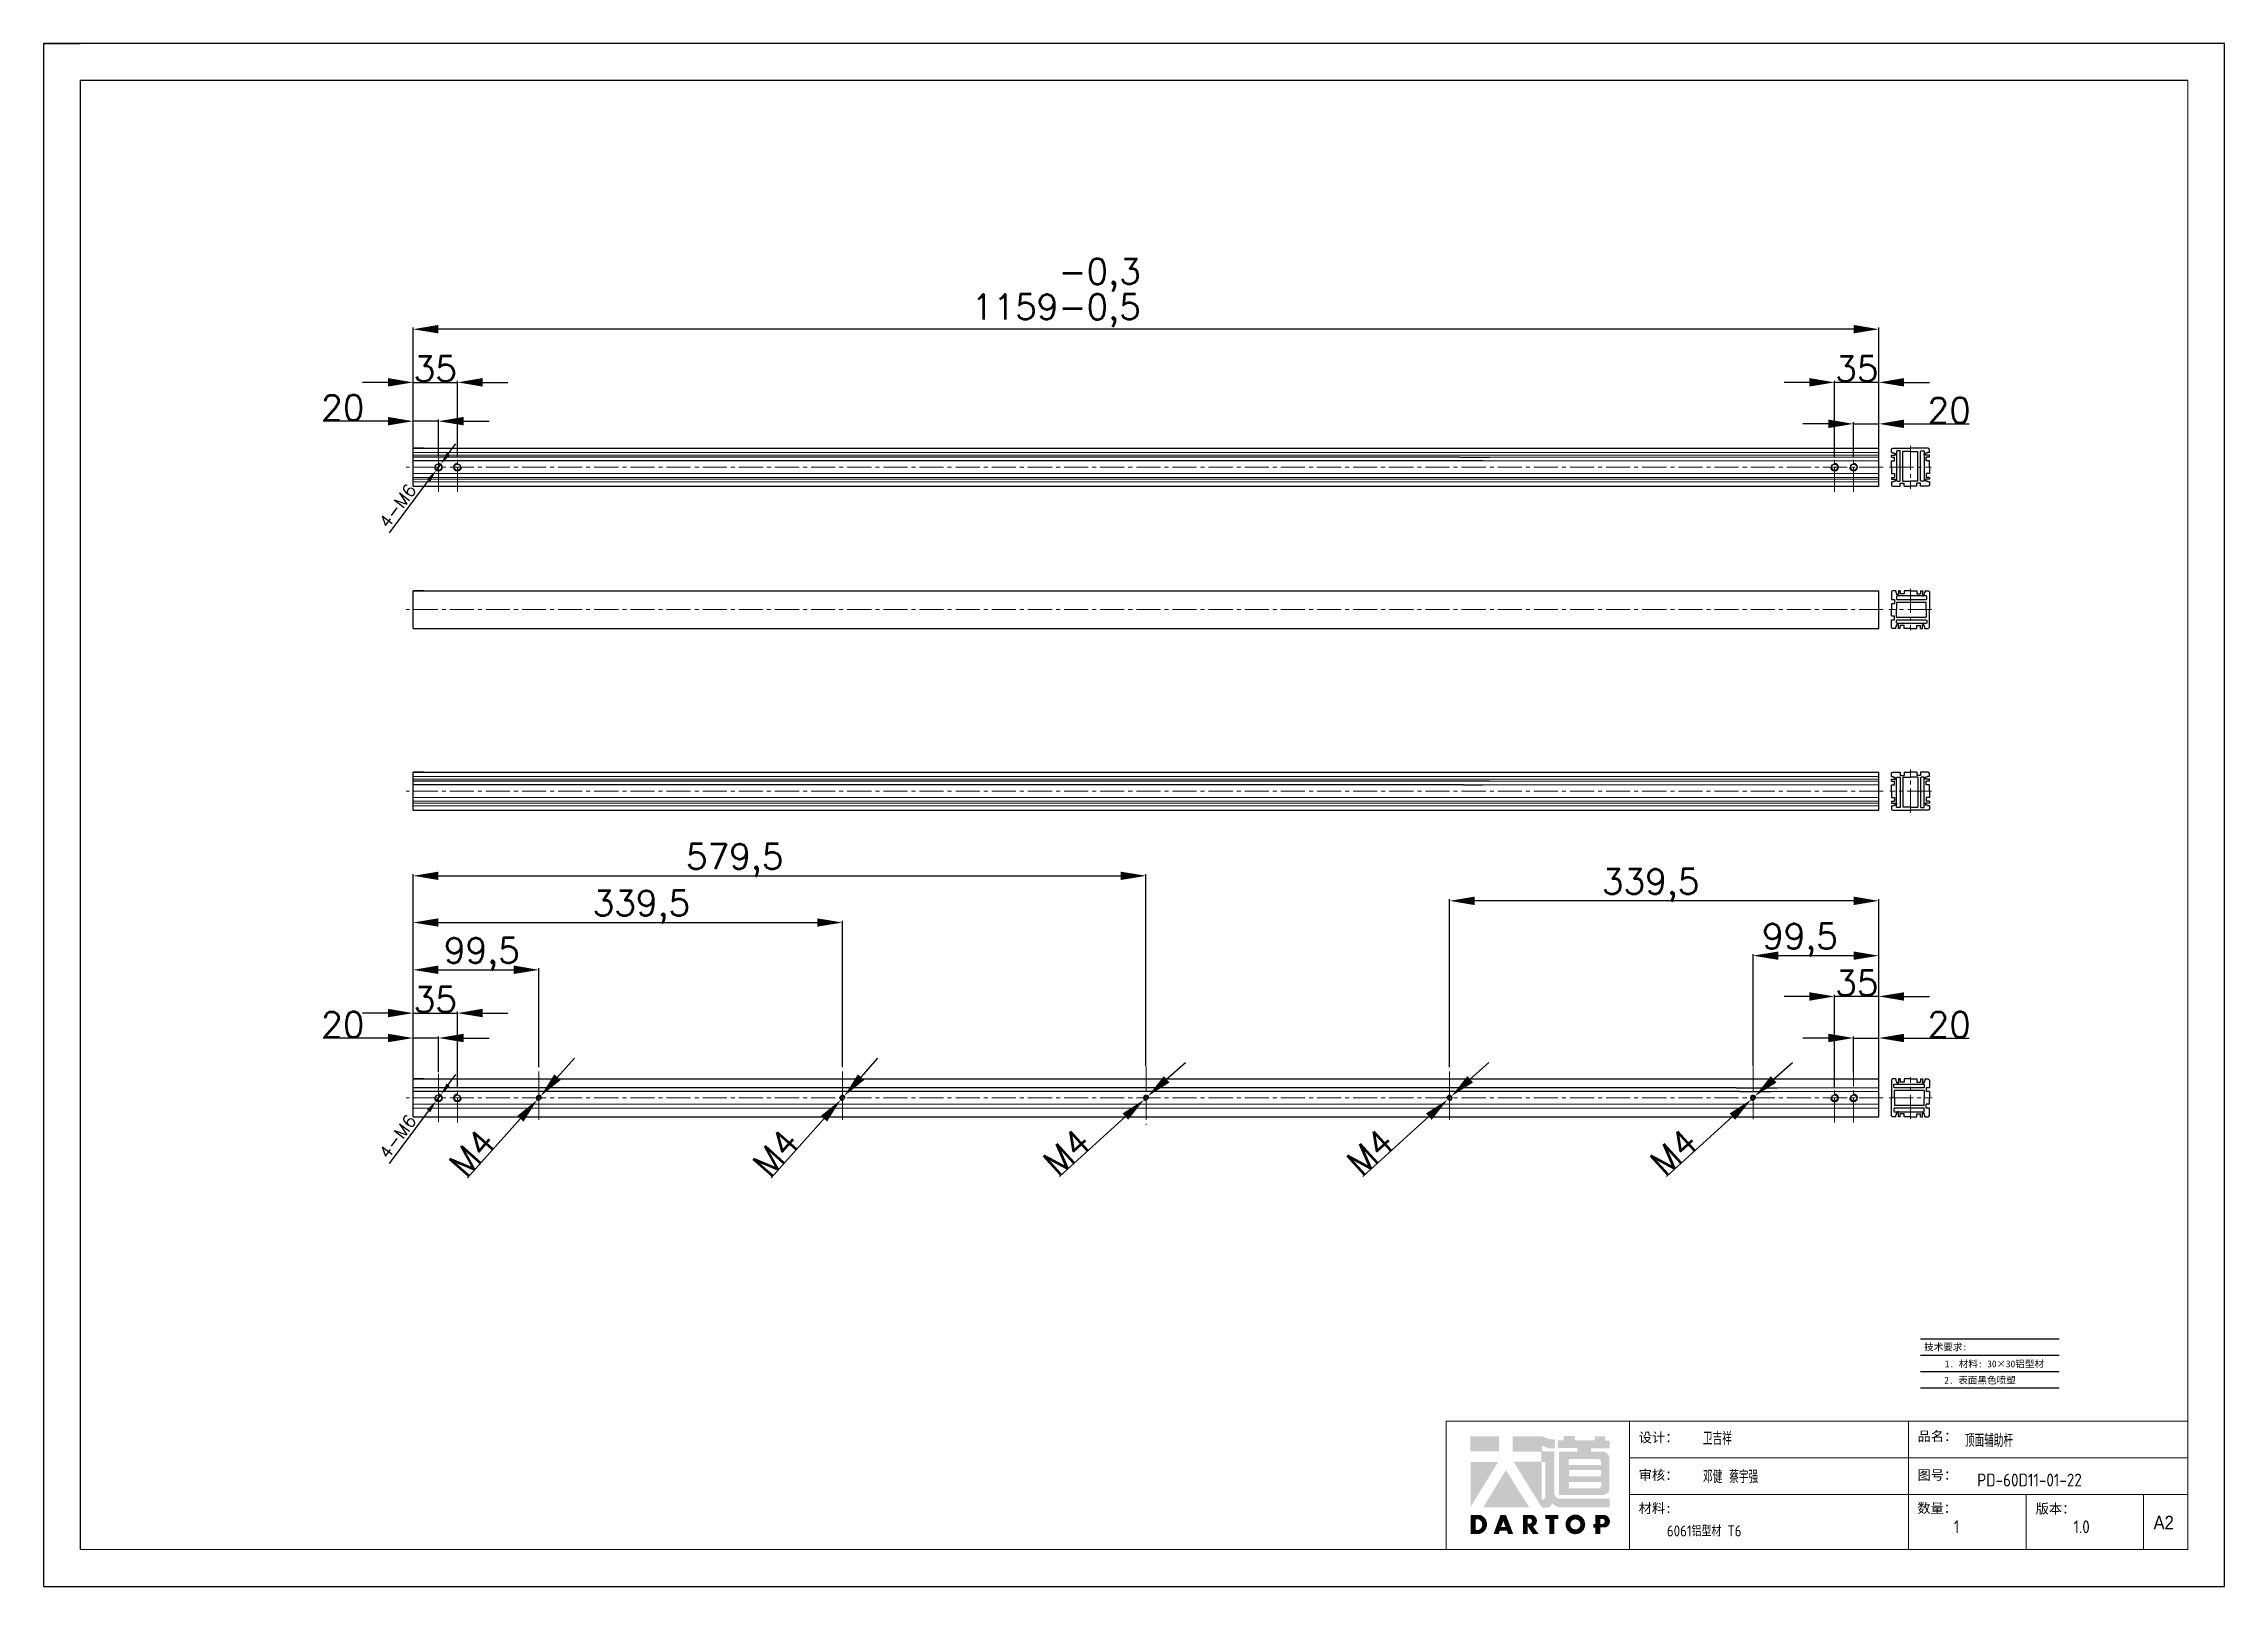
# Model space of a CAD drawing. Header units: millimetres. Extents: x -30327 to 34858, y 4015 to 75103.
# Drawn here: x 30338 to 32062, y 60062 to 61281 of the extents above; entities that cross this region are included whole.
import ezdxf
from ezdxf.enums import TextEntityAlignment as Align

# ---------------------------------------------------------------- set-up
doc = ezdxf.new("R2010")
doc.units = ezdxf.units.MM
doc.linetypes.add('CENTER2', pattern=[28.575, 19.05, -3.175, 3.175, -3.175])
doc.layers.add('A-TITLEBLOCK', color=7, linetype='Continuous', lineweight=18)
doc.layers.add('cen', color=1, linetype='CENTER2', lineweight=9)
for name, color, linetype in [('print', 30, 'Continuous'), ('red', 1, 'CENTER2'), ('yellow', 2, 'Continuous')]:
    doc.layers.add(name, color=color, linetype=linetype)
doc.styles.add('GB', font='GBENOR.SHX', dxfattribs={"bigfont": 'gbcbig.shx'})
doc.styles.add('HZ', font='')
doc.styles.add('SLDTEXTSTYLE0', font='simfang.ttf', dxfattribs={"bigfont": 'bigfont'})
doc.styles.add('SLDTEXTSTYLE1', font='Gothic.ttf', dxfattribs={"width": 0.913})
doc.styles.get("Standard").update_dxf_attribs({"font": 'txt', "bigfont": 'gbcbig.shx'})
doc.styles.get('HZ').set_extended_font_data('SimSun')
doc.dimstyles.new('1-4', dxfattribs={"dimscale": 4, "dimtxt": 2.5, "dimasz": 2.5, "dimexe": 1.25, "dimexo": 0.625, "dimtad": 1, "dimdsep": 46, "dimtxsty": 'Standard', "dimcen": 2.5, "dimadec": 0, "dimazin": 0, "dimtfac": 1, "dimtmove": 0, "dimatfit": 3, "dimfxl": 0, "dimarcsym": 0})
doc.dimstyles.new('ISO-25', dxfattribs={"dimtxt": 20, "dimasz": 20, "dimexe": 1.25, "dimexo": 0.625, "dimtad": 1, "dimtxsty": 'Standard', "dimcen": 2.5, "dimadec": 0, "dimazin": 0, "dimtfac": 1, "dimtmove": 0, "dimatfit": 3, "dimfxl": 0, "dimarcsym": 0})

msp = doc.modelspace()

# ---------------------------------------------------------------- texts
at = {"style": 'HZ'}
for s, height, p in [('技术要求:', 5.41769, (31841.5934, 60251.2179)), ('     1. 材料: 30×30铝型材  ', 5.417685, (31874.6371, 60237.8731)), ('    2. 表面黑色喷塑          ', 5.417685, (31879.843, 60224.9738))]:
    msp.add_text(s, height=height, dxfattribs=at).set_placement(p, align=Align.MIDDLE_CENTER)

# ---------------------------------------------------------------- blocks, each defined once
blk = doc.blocks.new('*D248')
at = {"layer": 'Defpoints', "color": 0, "transparency": 16777216}
for p in [(30649.8, 60982.9), (30629.8, 60961.5), (30649.8, 60954)]:
    blk.add_point(p, dxfattribs=at)
at = {"layer": 'yellow', "color": 0, "lineweight": -2, "transparency": 16777216}
for p, q in [((30609.8, 60982.9), (30558.6, 60982.9)), ((30629.8, 60962.2), (30629.8, 60984.2)), ((30649.8, 60982.9), (30629.8, 60982.9)), ((30649.8, 60954.6), (30649.8, 60984.2)), ((30669.8, 60982.9), (30689.8, 60982.9))]:
    blk.add_line(p, q, dxfattribs=at)
at = {"layer": 'yellow', "color": 0, "transparency": 16777216}
for points in [[(30609.8, 60986.3), (30609.8, 60979.6), (30629.8, 60982.9)], [(30669.8, 60986.3), (30669.8, 60979.6), (30649.8, 60982.9)]]:
    blk.add_solid(points, dxfattribs=at)
at = {"layer": 'yellow', "color": 0, "lineweight": 9, "transparency": 16777216, "insert": (30574.2, 60993.6), "char_height": 20, "attachment_point": 5}
blk.add_mtext('20', dxfattribs=at)
blk = doc.blocks.new('*D249')
at = {"layer": 'Defpoints', "color": 0, "transparency": 16777216}
for p in [(30629.8, 61055.6), (30629.8, 60961.5), (31788.8, 60961.5)]:
    blk.add_point(p, dxfattribs=at)
at = {"layer": 'yellow', "color": 0, "lineweight": -2, "transparency": 16777216}
for p, q in [((30629.8, 60962.2), (30629.8, 61056.9)), ((31768.8, 61055.6), (30649.8, 61055.6)), ((31788.8, 60962.2), (31788.8, 61056.9))]:
    blk.add_line(p, q, dxfattribs=at)
at = {"layer": 'yellow', "color": 0, "transparency": 16777216}
for points in [[(30649.8, 61059), (30649.8, 61052.3), (30629.8, 61055.6)], [(31768.8, 61059), (31768.8, 61052.3), (31788.8, 61055.6)]]:
    blk.add_solid(points, dxfattribs=at)
at = {"layer": 'yellow', "color": 0, "lineweight": 9, "transparency": 16777216, "insert": (31138.3, 61087.3), "char_height": 20, "attachment_point": 5}
blk.add_mtext('1159\\S-0,3^ -0,5;', dxfattribs=at)
blk = doc.blocks.new('*D250')
at = {"layer": 'Defpoints', "color": 0, "transparency": 16777216}
for p in [(30649.8, 60495.4), (30629.8, 60463.1), (30649.8, 60467.6)]:
    blk.add_point(p, dxfattribs=at)
at = {"layer": 'yellow', "color": 0, "lineweight": -2, "transparency": 16777216}
for p, q in [((30609.8, 60495.4), (30558.6, 60495.4)), ((30629.8, 60463.7), (30629.8, 60496.7)), ((30649.8, 60495.4), (30629.8, 60495.4)), ((30649.8, 60468.3), (30649.8, 60496.7)), ((30669.8, 60495.4), (30689.8, 60495.4))]:
    blk.add_line(p, q, dxfattribs=at)
at = {"layer": 'yellow', "color": 0, "transparency": 16777216}
for points in [[(30609.8, 60498.8), (30609.8, 60492.1), (30629.8, 60495.4)], [(30669.8, 60498.8), (30669.8, 60492.1), (30649.8, 60495.4)]]:
    blk.add_solid(points, dxfattribs=at)
at = {"layer": 'yellow', "color": 0, "lineweight": 9, "transparency": 16777216, "insert": (30574.2, 60506), "char_height": 20, "attachment_point": 5}
blk.add_mtext('20', dxfattribs=at)
blk = doc.blocks.new('*D251')
at = {"layer": 'Defpoints', "color": 0, "transparency": 16777216}
for p in [(30968, 60446.6), (30970.6, 60449.5)]:
    blk.add_point(p, dxfattribs=at)
at = {"layer": 'yellow', "color": 0, "lineweight": -2, "transparency": 16777216}
for p, q in [((30984, 60464.5), (30997.3, 60479.4)), ((30970.6, 60449.5), (30968, 60446.6)), ((30912.8, 60384.8), (30954.7, 60431.7))]:
    blk.add_line(p, q, dxfattribs=at)
at = {"layer": 'yellow', "color": 0, "transparency": 16777216}
for points in [[(30981.5, 60466.7), (30986.5, 60462.2), (30970.6, 60449.5)], [(30952.2, 60433.9), (30957.1, 60429.4), (30968, 60446.6)]]:
    blk.add_solid(points, dxfattribs=at)
at = {"layer": 'yellow', "color": 0, "lineweight": 9, "transparency": 16777216, "insert": (30916.4, 60404.8), "char_height": 20, "attachment_point": 5, "rotation": 48.2134}
blk.add_mtext('M4', dxfattribs=at)
blk = doc.blocks.new('*D252')
at = {"layer": 'Defpoints', "color": 0, "transparency": 16777216}
for p in [(30969.3, 60586.7), (30629.8, 60463.1), (30969.3, 60471.9)]:
    blk.add_point(p, dxfattribs=at)
at = {"layer": 'yellow', "color": 0, "lineweight": -2, "transparency": 16777216}
for p, q in [((30629.8, 60463.7), (30629.8, 60588)), ((30649.8, 60586.7), (30949.3, 60586.7)), ((30969.3, 60472.5), (30969.3, 60588))]:
    blk.add_line(p, q, dxfattribs=at)
at = {"layer": 'yellow', "color": 0, "transparency": 16777216}
for points in [[(30649.8, 60590), (30649.8, 60583.4), (30629.8, 60586.7)], [(30949.3, 60590), (30949.3, 60583.4), (30969.3, 60586.7)]]:
    blk.add_solid(points, dxfattribs=at)
at = {"layer": 'yellow', "color": 0, "lineweight": 9, "transparency": 16777216, "insert": (30810.3, 60599), "char_height": 20, "attachment_point": 5}
blk.add_mtext('339,5', dxfattribs=at)
blk = doc.blocks.new('*D253')
at = {"layer": 'Defpoints', "color": 0, "transparency": 16777216}
for p in [(31209.3, 60623.6), (30629.8, 60464.3), (31209.3, 60472.7)]:
    blk.add_point(p, dxfattribs=at)
at = {"layer": 'yellow', "color": 0, "lineweight": -2, "transparency": 16777216}
for p, q in [((30629.8, 60464.9), (30629.8, 60624.8)), ((30649.8, 60623.6), (31189.3, 60623.6)), ((31209.3, 60473.3), (31209.3, 60624.8))]:
    blk.add_line(p, q, dxfattribs=at)
at = {"layer": 'yellow', "color": 0, "transparency": 16777216}
for points in [[(30649.8, 60626.9), (30649.8, 60620.3), (30629.8, 60623.6)], [(31189.3, 60626.9), (31189.3, 60620.3), (31209.3, 60623.6)]]:
    blk.add_solid(points, dxfattribs=at)
at = {"layer": 'yellow', "color": 0, "lineweight": 9, "transparency": 16777216, "insert": (30884.1, 60635.9), "char_height": 20, "attachment_point": 5}
blk.add_mtext('579,5', dxfattribs=at)
blk = doc.blocks.new('*D254')
at = {"layer": 'Defpoints', "color": 0, "transparency": 16777216}
for p in [(31689.3, 60560.5), (31689.3, 60472.7), (31788.8, 60463.1)]:
    blk.add_point(p, dxfattribs=at)
at = {"layer": 'yellow', "color": 0, "lineweight": -2, "transparency": 16777216}
for p, q in [((31689.3, 60473.3), (31689.3, 60561.8)), ((31788.8, 60463.7), (31788.8, 60561.8)), ((31768.8, 60560.5), (31709.3, 60560.5))]:
    blk.add_line(p, q, dxfattribs=at)
at = {"layer": 'yellow', "color": 0, "transparency": 16777216}
for points in [[(31709.3, 60563.8), (31709.3, 60557.2), (31689.3, 60560.5)], [(31768.8, 60563.8), (31768.8, 60557.2), (31788.8, 60560.5)]]:
    blk.add_solid(points, dxfattribs=at)
at = {"layer": 'yellow', "color": 0, "lineweight": 9, "transparency": 16777216, "insert": (31726.4, 60572.8), "char_height": 20, "attachment_point": 5}
blk.add_mtext('99,5', dxfattribs=at)
blk = doc.blocks.new('*D255')
at = {"layer": 'Defpoints', "color": 0, "transparency": 16777216}
for p in [(31768.8, 60980.8), (31788.8, 60961.5), (31768.8, 60954)]:
    blk.add_point(p, dxfattribs=at)
at = {"layer": 'yellow', "color": 0, "lineweight": -2, "transparency": 16777216}
for p, q in [((31748.8, 60980.8), (31728.8, 60980.8)), ((31768.8, 60954.6), (31768.8, 60982.1)), ((31768.8, 60980.8), (31788.8, 60980.8)), ((31788.8, 60962.2), (31788.8, 60982.1)), ((31808.8, 60980.8), (31860.1, 60980.8))]:
    blk.add_line(p, q, dxfattribs=at)
at = {"layer": 'yellow', "color": 0, "transparency": 16777216}
for points in [[(31748.8, 60984.2), (31748.8, 60977.5), (31768.8, 60980.8)], [(31808.8, 60984.2), (31808.8, 60977.5), (31788.8, 60980.8)]]:
    blk.add_solid(points, dxfattribs=at)
at = {"layer": 'yellow', "color": 0, "lineweight": 9, "transparency": 16777216, "insert": (31844.4, 60991.5), "char_height": 20, "attachment_point": 5}
blk.add_mtext('20', dxfattribs=at)
blk = doc.blocks.new('*D256')
at = {"layer": 'Defpoints', "color": 0, "transparency": 16777216}
for p in [(31768.8, 60495.4), (31768.8, 60467.6), (31788.8, 60463.1)]:
    blk.add_point(p, dxfattribs=at)
at = {"layer": 'yellow', "color": 0, "lineweight": -2, "transparency": 16777216}
for p, q in [((31748.8, 60495.4), (31728.8, 60495.4)), ((31768.8, 60468.3), (31768.8, 60496.7)), ((31768.8, 60495.4), (31788.8, 60495.4)), ((31788.8, 60463.7), (31788.8, 60496.7)), ((31808.8, 60495.4), (31860.1, 60495.4))]:
    blk.add_line(p, q, dxfattribs=at)
at = {"layer": 'yellow', "color": 0, "transparency": 16777216}
for points in [[(31748.8, 60498.8), (31748.8, 60492.1), (31768.8, 60495.4)], [(31808.8, 60498.8), (31808.8, 60492.1), (31788.8, 60495.4)]]:
    blk.add_solid(points, dxfattribs=at)
at = {"layer": 'yellow', "color": 0, "lineweight": 9, "transparency": 16777216, "insert": (31844.4, 60506), "char_height": 20, "attachment_point": 5}
blk.add_mtext('20', dxfattribs=at)
blk = doc.blocks.new('*D267')
at = {"layer": 'Defpoints', "color": 0, "transparency": 16777216}
for p in [(30648, 60445.7), (30651.6, 60450.5)]:
    blk.add_point(p, dxfattribs=at)
at = {"layer": 'yellow', "color": 0, "lineweight": -2, "transparency": 16777216}
for p, q in [((30657.6, 60458.5), (30663.6, 60466.5)), ((30651.6, 60450.5), (30648, 60445.7)), ((30611, 60396.3), (30642, 60437.7))]:
    blk.add_line(p, q, dxfattribs=at)
at = {"layer": 'yellow', "color": 0, "transparency": 16777216}
for points in [[(30656.3, 60459.5), (30658.9, 60457.5), (30651.6, 60450.5)], [(30640.7, 60438.7), (30643.4, 60436.7), (30648, 60445.7)]]:
    blk.add_solid(points, dxfattribs=at)
at = {"layer": 'yellow', "color": 0, "lineweight": 9, "transparency": 16777216, "insert": (30617.5, 60417.5), "char_height": 10, "attachment_point": 5, "rotation": 53.1573}
blk.add_mtext('4-M6', dxfattribs=at)
blk = doc.blocks.new('*D268')
at = {"layer": 'Defpoints', "color": 0, "transparency": 16777216}
for p in [(30648, 60944.1), (30651.6, 60948.9)]:
    blk.add_point(p, dxfattribs=at)
at = {"layer": 'yellow', "color": 0, "lineweight": -2, "transparency": 16777216}
for p, q in [((30657.6, 60957), (30663.6, 60965)), ((30651.6, 60948.9), (30648, 60944.1)), ((30611, 60894.8), (30642, 60936.1))]:
    blk.add_line(p, q, dxfattribs=at)
at = {"layer": 'yellow', "color": 0, "transparency": 16777216}
for points in [[(30656.3, 60958), (30658.9, 60956), (30651.6, 60948.9)], [(30640.7, 60937.1), (30643.4, 60935.1), (30648, 60944.1)]]:
    blk.add_solid(points, dxfattribs=at)
at = {"layer": 'yellow', "color": 0, "lineweight": 9, "transparency": 16777216, "insert": (30617.5, 60916), "char_height": 10, "attachment_point": 5, "rotation": 53.1573}
blk.add_mtext('4-M6', dxfattribs=at)
blk = doc.blocks.new('*D518')
at = {"layer": 'Defpoints', "color": 0, "transparency": 16777216}
for p in [(31753.8, 61013.6), (31788.8, 60962.5), (31753.8, 60954)]:
    blk.add_point(p, dxfattribs=at)
at = {"layer": 'yellow', "color": 0, "lineweight": -2, "transparency": 16777216}
for p, q in [((31733.8, 61013.6), (31713.8, 61013.6)), ((31753.8, 60954.6), (31753.8, 61014.9)), ((31788.8, 61013.6), (31753.8, 61013.6)), ((31788.8, 60963.2), (31788.8, 61014.9)), ((31808.8, 61013.6), (31828.8, 61013.6))]:
    blk.add_line(p, q, dxfattribs=at)
at = {"layer": 'yellow', "color": 0, "transparency": 16777216}
for points in [[(31733.8, 61017), (31733.8, 61010.3), (31753.8, 61013.6)], [(31808.8, 61017), (31808.8, 61010.3), (31788.8, 61013.6)]]:
    blk.add_solid(points, dxfattribs=at)
at = {"layer": 'yellow', "color": 0, "lineweight": 9, "transparency": 16777216, "insert": (31771.3, 61024.3), "char_height": 20, "attachment_point": 5}
blk.add_mtext('35', dxfattribs=at)
blk = doc.blocks.new('*D519')
at = {"layer": 'Defpoints', "color": 0, "transparency": 16777216}
for p in [(30664.8, 61013.6), (30629.8, 60962.5), (30664.8, 60954)]:
    blk.add_point(p, dxfattribs=at)
at = {"layer": 'yellow', "color": 0, "lineweight": -2, "transparency": 16777216}
for p, q in [((30609.8, 61013.6), (30589.8, 61013.6)), ((30629.8, 60963.2), (30629.8, 61014.9)), ((30629.8, 61013.6), (30664.8, 61013.6)), ((30664.8, 60954.6), (30664.8, 61014.9)), ((30684.8, 61013.6), (30704.8, 61013.6))]:
    blk.add_line(p, q, dxfattribs=at)
at = {"layer": 'yellow', "color": 0, "transparency": 16777216}
for points in [[(30609.8, 61017), (30609.8, 61010.3), (30629.8, 61013.6)], [(30684.8, 61017), (30684.8, 61010.3), (30664.8, 61013.6)]]:
    blk.add_solid(points, dxfattribs=at)
at = {"layer": 'yellow', "color": 0, "lineweight": 9, "transparency": 16777216, "insert": (30647.3, 61024.3), "char_height": 20, "attachment_point": 5}
blk.add_mtext('35', dxfattribs=at)
blk = doc.blocks.new('*D520')
at = {"layer": 'Defpoints', "color": 0, "transparency": 16777216}
for p in [(31753.8, 60528.3), (31788.8, 60464.1), (31753.8, 60455.5)]:
    blk.add_point(p, dxfattribs=at)
at = {"layer": 'yellow', "color": 0, "lineweight": -2, "transparency": 16777216}
for p, q in [((31733.8, 60528.3), (31713.8, 60528.3)), ((31753.8, 60456.1), (31753.8, 60529.5)), ((31788.8, 60528.3), (31753.8, 60528.3)), ((31788.8, 60464.7), (31788.8, 60529.5)), ((31808.8, 60528.3), (31828.8, 60528.3))]:
    blk.add_line(p, q, dxfattribs=at)
at = {"layer": 'yellow', "color": 0, "transparency": 16777216}
for points in [[(31733.8, 60531.6), (31733.8, 60524.9), (31753.8, 60528.3)], [(31808.8, 60531.6), (31808.8, 60524.9), (31788.8, 60528.3)]]:
    blk.add_solid(points, dxfattribs=at)
at = {"layer": 'yellow', "color": 0, "lineweight": 9, "transparency": 16777216, "insert": (31771.3, 60538.9), "char_height": 20, "attachment_point": 5}
blk.add_mtext('35', dxfattribs=at)
blk = doc.blocks.new('*D521')
at = {"layer": 'Defpoints', "color": 0, "transparency": 16777216}
for p in [(30664.8, 60515.1), (30629.8, 60464.1), (30664.8, 60455.5)]:
    blk.add_point(p, dxfattribs=at)
at = {"layer": 'yellow', "color": 0, "lineweight": -2, "transparency": 16777216}
for p, q in [((30609.8, 60515.1), (30589.8, 60515.1)), ((30629.8, 60464.7), (30629.8, 60516.4)), ((30629.8, 60515.1), (30664.8, 60515.1)), ((30664.8, 60456.1), (30664.8, 60516.4)), ((30684.8, 60515.1), (30704.8, 60515.1))]:
    blk.add_line(p, q, dxfattribs=at)
at = {"layer": 'yellow', "color": 0, "transparency": 16777216}
for points in [[(30609.8, 60518.5), (30609.8, 60511.8), (30629.8, 60515.1)], [(30684.8, 60518.5), (30684.8, 60511.8), (30664.8, 60515.1)]]:
    blk.add_solid(points, dxfattribs=at)
at = {"layer": 'yellow', "color": 0, "lineweight": 9, "transparency": 16777216, "insert": (30647.3, 60525.8), "char_height": 20, "attachment_point": 5}
blk.add_mtext('35', dxfattribs=at)
blk = doc.blocks.new('*D522')
at = {"layer": 'Defpoints', "color": 0, "transparency": 16777216}
for p in [(30728, 60446.6), (30730.6, 60449.5)]:
    blk.add_point(p, dxfattribs=at)
at = {"layer": 'yellow', "color": 0, "lineweight": -2, "transparency": 16777216}
for p, q in [((30744, 60464.5), (30757.3, 60479.4)), ((30730.6, 60449.5), (30728, 60446.6)), ((30672.8, 60384.8), (30714.7, 60431.7))]:
    blk.add_line(p, q, dxfattribs=at)
at = {"layer": 'yellow', "color": 0, "transparency": 16777216}
for points in [[(30741.5, 60466.7), (30746.5, 60462.2), (30730.6, 60449.5)], [(30712.2, 60433.9), (30717.1, 60429.4), (30728, 60446.6)]]:
    blk.add_solid(points, dxfattribs=at)
at = {"layer": 'yellow', "color": 0, "lineweight": 9, "transparency": 16777216, "insert": (30676.4, 60404.8), "char_height": 20, "attachment_point": 5, "rotation": 48.2134}
blk.add_mtext('M4', dxfattribs=at)
blk = doc.blocks.new('*D523')
at = {"layer": 'Defpoints', "color": 0, "transparency": 16777216}
for p in [(30729.3, 60549.3), (30629.8, 60463.1), (30729.3, 60471.9)]:
    blk.add_point(p, dxfattribs=at)
at = {"layer": 'yellow', "color": 0, "lineweight": -2, "transparency": 16777216}
for p, q in [((30629.8, 60463.7), (30629.8, 60550.6)), ((30649.8, 60549.3), (30709.3, 60549.3)), ((30729.3, 60472.5), (30729.3, 60550.6))]:
    blk.add_line(p, q, dxfattribs=at)
at = {"layer": 'yellow', "color": 0, "transparency": 16777216}
for points in [[(30649.8, 60552.7), (30649.8, 60546), (30629.8, 60549.3)], [(30709.3, 60552.7), (30709.3, 60546), (30729.3, 60549.3)]]:
    blk.add_solid(points, dxfattribs=at)
at = {"layer": 'yellow', "color": 0, "lineweight": 9, "transparency": 16777216, "insert": (30684.1, 60561.6), "char_height": 20, "attachment_point": 5}
blk.add_mtext('99,5', dxfattribs=at)
blk = doc.blocks.new('*D524')
at = {"layer": 'Defpoints', "color": 0, "transparency": 16777216}
for p in [(31447.8, 60446.7), (31450.8, 60449.4)]:
    blk.add_point(p, dxfattribs=at)
at = {"layer": 'yellow', "color": 0, "lineweight": -2, "transparency": 16777216}
for p, q in [((31465.6, 60462.8), (31480.5, 60476.2)), ((31450.8, 60449.4), (31447.8, 60446.7)), ((31380.8, 60386.1), (31433, 60433.3))]:
    blk.add_line(p, q, dxfattribs=at)
at = {"layer": 'yellow', "color": 0, "transparency": 16777216}
for points in [[(31463.4, 60465.3), (31467.9, 60460.3), (31450.8, 60449.4)], [(31430.8, 60435.8), (31435.2, 60430.8), (31447.8, 60446.7)]]:
    blk.add_solid(points, dxfattribs=at)
at = {"layer": 'yellow', "color": 0, "lineweight": 9, "transparency": 16777216, "insert": (31386.5, 60405.6), "char_height": 20, "attachment_point": 5, "rotation": 42.1319}
blk.add_mtext('M4', dxfattribs=at)
blk = doc.blocks.new('*D525')
at = {"layer": 'Defpoints', "color": 0, "transparency": 16777216}
for p in [(31449.3, 60603.8), (31449.3, 60471.9), (31788.8, 60463.1)]:
    blk.add_point(p, dxfattribs=at)
at = {"layer": 'yellow', "color": 0, "lineweight": -2, "transparency": 16777216}
for p, q in [((31449.3, 60472.5), (31449.3, 60605.1)), ((31768.8, 60603.8), (31469.3, 60603.8)), ((31788.8, 60463.7), (31788.8, 60605.1))]:
    blk.add_line(p, q, dxfattribs=at)
at = {"layer": 'yellow', "color": 0, "transparency": 16777216}
for points in [[(31469.3, 60607.2), (31469.3, 60600.5), (31449.3, 60603.8)], [(31768.8, 60607.2), (31768.8, 60600.5), (31788.8, 60603.8)]]:
    blk.add_solid(points, dxfattribs=at)
at = {"layer": 'yellow', "color": 0, "lineweight": 9, "transparency": 16777216, "insert": (31608.3, 60616.1), "char_height": 20, "attachment_point": 5}
blk.add_mtext('339,5', dxfattribs=at)
blk = doc.blocks.new('*D526')
at = {"layer": 'Defpoints', "color": 0, "transparency": 16777216}
for p in [(31207.8, 60446.7), (31210.8, 60449.4)]:
    blk.add_point(p, dxfattribs=at)
at = {"layer": 'yellow', "color": 0, "lineweight": -2, "transparency": 16777216}
for p, q in [((31225.6, 60462.8), (31240.5, 60476.2)), ((31210.8, 60449.4), (31207.8, 60446.7)), ((31140.8, 60386.1), (31193, 60433.3))]:
    blk.add_line(p, q, dxfattribs=at)
at = {"layer": 'yellow', "color": 0, "transparency": 16777216}
for points in [[(31223.4, 60465.3), (31227.9, 60460.3), (31210.8, 60449.4)], [(31190.8, 60435.8), (31195.2, 60430.8), (31207.8, 60446.7)]]:
    blk.add_solid(points, dxfattribs=at)
at = {"layer": 'yellow', "color": 0, "lineweight": 9, "transparency": 16777216, "insert": (31146.5, 60405.6), "char_height": 20, "attachment_point": 5, "rotation": 42.1319}
blk.add_mtext('M4', dxfattribs=at)
blk = doc.blocks.new('*D527')
at = {"layer": 'Defpoints', "color": 0, "transparency": 16777216}
for p in [(31687.8, 60446.7), (31690.8, 60449.4)]:
    blk.add_point(p, dxfattribs=at)
at = {"layer": 'yellow', "color": 0, "lineweight": -2, "transparency": 16777216}
for p, q in [((31705.6, 60462.8), (31720.5, 60476.2)), ((31690.8, 60449.4), (31687.8, 60446.7)), ((31620.8, 60386.1), (31673, 60433.3))]:
    blk.add_line(p, q, dxfattribs=at)
at = {"layer": 'yellow', "color": 0, "transparency": 16777216}
for points in [[(31703.4, 60465.3), (31707.9, 60460.3), (31690.8, 60449.4)], [(31670.8, 60435.8), (31675.2, 60430.8), (31687.8, 60446.7)]]:
    blk.add_solid(points, dxfattribs=at)
at = {"layer": 'yellow', "color": 0, "lineweight": 9, "transparency": 16777216, "insert": (31626.5, 60405.6), "char_height": 20, "attachment_point": 5, "rotation": 42.1319}
blk.add_mtext('M4', dxfattribs=at)
blk = doc.blocks.new('Dartop Logo')
at = {"true_color": 0xc40018}
h = blk.add_hatch(color=12, dxfattribs=at)
h.set_gradient(color1=(196, 0, 24), color2=(196, 0, 24), tint=1)
h.paths.add_polyline_path([(30.39, -3.87), (33.08, -5.04), (35.99, -5.04), (35.99, -1.19), (33.59, -1.19), (30.46, 0.05), (17.94, 0.05), (17.94, -6.46), (30.12, -6.46), (30.12, -6.59), (30.12, -10.75), (18.31, -10.75), (30.46, -30.31), (32.87, -30.31, 0.279375), (34.63, -28.6), (34.63, -28.51), (34.84, -28.51, 0.143145), (38.15, -30.2), (59.27, -30.2), (59.27, -26.49), (38.06, -26.49, -0.414214), (35.75, -24.18), (35.75, -6.26), (30.39, -6.26)])
h.paths.add_polyline_path([(30.25, -10.84), (31.8, -10.84), (31.8, -26.02, -0.088936), (30.9, -26.94), (30.24, -26.94)], flags=16)
h = blk.add_hatch(color=12, dxfattribs=at)
h.set_gradient(color1=(196, 0, 24), color2=(196, 0, 24), tint=1)
h.paths.add_polyline_path([(59.24, -1.73), (57.36, -1.73), (57.36, 0.06), (53.06, 0.06), (53.06, -1.64), (44.29, -1.64), (44.29, 0.15), (39.7, 0.15), (39.7, -1.67), (37.16, -1.67), (37.16, -4.97), (45.54, -4.97), (45.54, -6.42), (37.73, -6.42), (37.73, -24.88), (56.26, -24.88, 0.414214), (59.15, -21.99), (59.15, -9.35, 0.414214), (56.26, -6.46), (51.36, -6.46), (51.36, -5.03), (59.24, -5.03)])
h.paths.add_polyline_path([(54.21, -9.59, -0.414214), (55.66, -11.04), (55.66, -12.1), (41.79, -12.1), (41.79, -9.59)], flags=16)
h.paths.add_polyline_path([(55.57, -14.33), (55.57, -17.01), (41.88, -17.01), (41.88, -14.33)], flags=16)
h.paths.add_polyline_path([(55.75, -19.43), (55.75, -20.57, -0.414214), (54.3, -22.02), (41.88, -22.02), (41.88, -19.43)], flags=16)
h = blk.add_hatch(color=12, dxfattribs=at)
h.set_gradient(color1=(196, 0, 24), color2=(196, 0, 24), tint=1)
h.paths.add_polyline_path([(12.18, 0), (0, 0), (0, -6.37), (12.18, -6.37)])
h = blk.add_hatch(color=12, dxfattribs=at)
h.set_gradient(color1=(196, 0, 24), color2=(196, 0, 24), tint=1)
h.paths.add_polyline_path([(11.79, -10.83), (0.03, -10.83), (0.03, -30.03)])
h = blk.add_hatch(color=12, dxfattribs=at)
h.set_gradient(color1=(196, 0, 24), color2=(196, 0, 24), tint=1)
h.paths.add_polyline_path([(15.05, -14.31), (5.44, -30.15), (25.01, -30.15)])
at = {"true_color": 0x646464}
h = blk.add_hatch(color=251, dxfattribs=at)
h.set_gradient(color1=(100, 100, 100), color2=(100, 100, 100), tint=1)
h.paths.add_polyline_path([(4.15, -33.43), (0.11, -33.43), (0.11, -41.5), (3.51, -41.5, 0.793016)])
h.paths.add_polyline_path([(3.57, -39.73), (2.16, -39.73), (2.16, -35.19), (3.42, -35.19, -0.671361)], flags=16)
h = blk.add_hatch(color=251, dxfattribs=at)
h.set_gradient(color1=(100, 100, 100), color2=(100, 100, 100), tint=1)
h.paths.add_polyline_path([(15.08, -33.36), (12.78, -33.36), (9.82, -41.51), (12, -41.51), (12.51, -40.06), (15.46, -40.06), (15.99, -41.52), (18.19, -41.52)])
h.paths.add_polyline_path([(14.9, -38.51), (13.07, -38.51), (13.97, -35.95)], flags=16)
h = blk.add_hatch(color=251, dxfattribs=at)
h.set_gradient(color1=(100, 100, 100), color2=(100, 100, 100), tint=1)
h.paths.add_polyline_path([(26.27, -33.36), (22.3, -33.36), (22.3, -41.51), (24.4, -41.51), (24.4, -38.28), (26.55, -41.54), (29.09, -41.54), (26.61, -38.3, 0.744055)])
h.paths.add_polyline_path([(24.38, -37.08), (24.38, -34.94), (25.32, -34.94, -0.796809), (25.3, -37.08)], flags=16)
h = blk.add_hatch(color=251, dxfattribs=at)
h.set_gradient(color1=(100, 100, 100), color2=(100, 100, 100), tint=1)
h.paths.add_polyline_path([(37.44, -33.4), (31.88, -33.4), (31.88, -35.16), (33.61, -35.16), (33.61, -41.52), (35.69, -41.52), (35.69, -35.16), (37.44, -35.16)])
h = blk.add_hatch(color=251, dxfattribs=at)
h.set_gradient(color1=(100, 100, 100), color2=(100, 100, 100), tint=1)
h.paths.add_polyline_path([(40.46, -37.41, 1), (48.83, -37.41, 1)])
h.paths.add_polyline_path([(46.8, -37.41, -1), (42.5, -37.41, -1)], flags=16)
h = blk.add_hatch(color=251, dxfattribs=at)
h.set_gradient(color1=(100, 100, 100), color2=(100, 100, 100), tint=1)
h.paths.add_polyline_path([(56.85, -33.38), (56.73, -33.38), (53.19, -33.38), (53.19, -37.19), (52.26, -37.19), (52.26, -38.73), (53.18, -38.73), (53.18, -41.5), (55.24, -41.5), (55.24, -38.72), (57.51, -38.72, 0.812304)])
h.paths.add_polyline_path([(55.21, -37.18), (55.21, -35.05), (56.39, -35.05, -0.778213), (56.27, -37.18)], flags=16)
blk = doc.blocks.new('DT-A2-TITLE')
for p, q in [((594, 420), (0, 420)), ((0, 420), (0, 420)), ((0, 420), (0, 0)), ((0, 420), (10, 420)), ((594, 0), (594, 420)), ((10, 410), (10, 10)), ((584, 410), (10, 410))]:
    blk.add_line(p, q)
at = {"layer": 'A-TITLEBLOCK', "color": 7}
for p, q in [((584, 410), (584, 10)), ((594, 0), (594, 297)), ((382, 10), (382, 45)), ((584, 45), (382, 45)), ((432, 45), (432, 10)), ((508, 45), (508, 10)), ((584, 35), (432, 35)), ((432, 25), (584.08, 25)), ((540, 10), (540, 25)), ((572, 10), (572, 25)), ((10, 10), (584, 10)), ((0, 0), (594, 0))]:
    blk.add_line(p, q, dxfattribs=at)
at = {"layer": 'A-TITLEBLOCK', "xscale": 0.6400000000000001, "yscale": 0.6400000000000001, "zscale": 0.6400000000000001}
blk.add_blockref('Dartop Logo', (388.65, 40.81), dxfattribs=at)
at = {"style": 'GB'}
for tag, p, height in [('#设计', (451.96, 38.52), 3.5), ('#品名', (523.32, 37.95), 3.5), ('#审核', (451.99, 28.1), 3.5), ('#图号', (526.67, 27.2), 3.5), ('#数量', (520.33, 14.51), 3.5), ('#版本', (552.92, 14.47), 3.5), ('#材料说明', (442.15, 13.59), 3)]:
    blk.add_attdef(tag, p, '', height=height, dxfattribs=at)
at = {"layer": 'A-TITLEBLOCK', "color": 7, "attachment_point": 1}
for s, insert, char_height, style in [('设计：', (434.47, 41.87), 2.646, 'SLDTEXTSTYLE0'), ('品名：', (510.43, 42.19), 2.646, 'SLDTEXTSTYLE0'), ('审核：', (434.47, 31.64), 2.646, 'SLDTEXTSTYLE0'), ('图号：', (510.4, 31.66), 2.646, 'SLDTEXTSTYLE0'), ('材料:', (434.47, 22.62), 2.646, 'SLDTEXTSTYLE0'), ('数量：', (510.35, 22.64), 2.646, 'SLDTEXTSTYLE0'), ('版本：', (542.59, 22.48), 2.646, 'SLDTEXTSTYLE0'), ('A2', (574.7, 19.21), 3.704, 'SLDTEXTSTYLE1')]:
    blk.add_mtext(s, dxfattribs=dict(at, insert=insert, char_height=char_height, style=style))

# ---------------------------------------------------------------- dimensions: what is measured, and where the dimension line sits
at = {"layer": 'yellow', "lineweight": 9}
dim = msp.add_linear_dim(base=(30629.8159, 61055.6306), p1=(31788.8159, 60961.5487), p2=(30629.8159, 60961.5487), dimstyle='ISO-25', override={"dimgap": 5, "dimtol": 1, "dimlim": 0, "dimtp": -0.3, "dimtm": 0.5}, dxfattribs=at)
dim.commit()
dim.dimension.update_dxf_attribs({"geometry": '*D249', "text_midpoint": (31138.3159, 61055.6306), "dimtype": 160})
for base, p1, p2, picture, middle in [((30664.8159, 61013.6384), (30629.8159, 60962.5487), (30664.8159, 60954.0164), '*D519', (30647.3159, 61013.6384)), ((30649.8159, 60982.9481), (30629.8159, 60961.5487), (30649.8159, 60954.0164), '*D248', (30574.1909, 60982.9481)), ((31209.3159, 60623.5894), (30629.8159, 60464.3068), (31209.3159, 60472.6829), '*D253', (30884.0659, 60623.5894)), ((30969.3159, 60586.7109), (30629.8159, 60463.0568), (30969.3159, 60471.871), '*D252', (30810.3159, 60586.7109)), ((31689.3159, 60560.5161), (31788.8159, 60463.0568), (31689.3159, 60472.6829), '*D254', (31726.3986, 60560.5161)), ((30729.3159, 60549.3201), (30629.8159, 60463.0568), (30729.3159, 60471.871), '*D523', (30684.0659, 60549.3201)), ((30664.8159, 60515.1465), (30629.8159, 60464.0568), (30664.8159, 60455.5245), '*D521', (30647.3159, 60515.1465)), ((30649.8159, 60495.418), (30629.8159, 60463.0568), (30649.8159, 60467.6271), '*D250', (30574.1909, 60495.418))]:
    dim = msp.add_linear_dim(base=base, p1=p1, p2=p2, dimstyle='ISO-25', dxfattribs=at)
    dim.commit()
    dim.dimension.update_dxf_attribs({"geometry": picture, "text_midpoint": middle, "dimtype": 160})
for base, p1, p2, picture, middle in [((31753.8159, 61013.6384), (31788.8159, 60962.5487), (31753.8159, 60954.0164), '*D518', (31771.3159, 61013.6384)), ((31768.8159, 60980.8486), (31788.8159, 60961.5487), (31768.8159, 60954.0164), '*D255', (31844.4409, 60980.8486)), ((31449.3159, 60603.8386), (31788.8159, 60463.0568), (31449.3159, 60471.871), '*D525', (31608.3159, 60603.8386)), ((31753.8159, 60528.2698), (31788.8159, 60464.0568), (31753.8159, 60455.5245), '*D520', (31771.3159, 60528.2698)), ((31768.8159, 60495.418), (31788.8159, 60463.0568), (31768.8159, 60467.6271), '*D256', (31844.4409, 60495.418))]:
    dim = msp.add_linear_dim(base=base, p1=p1, p2=p2, angle=180, dimstyle='ISO-25', dxfattribs=at)
    dim.commit()
    dim.dimension.update_dxf_attribs({"geometry": picture, "text_midpoint": middle, "dimtype": 160})
for p1, p2, picture, middle in [((30651.6147, 60948.9495), (30648.017, 60944.1478), '*D268', (30617.5304, 60915.9667)), ((30651.6147, 60450.4576), (30648.017, 60445.6559), '*D267', (30617.5304, 60417.4748))]:
    dim = msp.add_diameter_dim_2p(p1=p1, p2=p2, text='4-M6', dimstyle='1-4', dxfattribs=at)
    dim.commit()
    dim.dimension.update_dxf_attribs({"geometry": picture, "text_midpoint": middle})
for p1, p2, picture, middle in [((30730.6486, 60449.548), (30727.9832, 60446.5655), '*D522', (30684.3147, 60397.702)), ((30970.6486, 60449.548), (30967.9832, 60446.5655), '*D251', (30924.3147, 60397.702)), ((31210.7991, 60449.3984), (31207.8327, 60446.7151), '*D526', (31153.6494, 60397.702)), ((31450.7991, 60449.3984), (31447.8327, 60446.7151), '*D524', (31393.6494, 60397.702)), ((31690.7991, 60449.3984), (31687.8327, 60446.7151), '*D527', (31633.6494, 60397.702))]:
    dim = msp.add_diameter_dim_2p(p1=p1, p2=p2, text='M4', dimstyle='ISO-25', dxfattribs=at)
    dim.commit()
    dim.dimension.update_dxf_attribs({"geometry": picture, "text_midpoint": middle, "dimtype": 163})

# ---------------------------------------------------------------- linework, layer by layer
for p, q in [((30629.8159, 60961.5487), (31788.8159, 60961.5487)), ((30638.3012, 60961.5487), (30629.8159, 60961.5487)), ((30629.8159, 60931.5487), (30629.8159, 60961.5487)), ((30629.8159, 60931.5487), (30629.8159, 60961.5487)), ((31788.8159, 60931.5487), (31788.8159, 60961.5487)), ((31798.7389, 60958.0487), (31800.2389, 60958.0487)), ((31813.7389, 60959.0487), (31807.7389, 60959.0487)), ((31813.7389, 60959.0487), (31819.7389, 60959.0487)), ((31828.7389, 60958.0487), (31827.2389, 60958.0487)), ((31457.485, 60954.5487), (30629.8159, 60954.5487)), ((31460.7123, 60951.5487), (30629.8159, 60951.5487)), ((31457.485, 60954.5487), (31481.1876, 60954.5487)), ((31475.5685, 60951.5487), (31460.7123, 60951.5487)), ((31798.7389, 60956.0487), (31801.7389, 60956.0487)), ((31798.7389, 60954.5487), (31798.7389, 60956.0487)), ((31798.7389, 60954.5487), (31801.2389, 60954.5487)), ((31798.7389, 60951.5487), (31801.2389, 60951.5487)), ((31798.7389, 60946.5487), (31798.7389, 60951.5487)), ((31798.7389, 60946.5487), (31798.7389, 60941.5487)), ((31798.7389, 60941.5487), (31801.2389, 60941.5487)), ((31801.2389, 60957.5487), (31801.7389, 60957.5487)), ((31801.2389, 60951.5487), (31801.2389, 60954.5487)), ((31801.2389, 60941.5487), (31801.2389, 60938.5487)), ((31801.7389, 60956.0487), (31801.7389, 60957.5487)), ((31802.7389, 60956.0487), (31802.7389, 60957.0487)), ((31824.7389, 60956.0487), (31824.7389, 60957.0487)), ((31826.2389, 60957.5487), (31825.7389, 60957.5487)), ((31825.7389, 60956.0487), (31825.7389, 60957.5487)), ((31828.7389, 60956.0487), (31825.7389, 60956.0487)), ((31826.2389, 60951.5487), (31826.2389, 60954.5487)), ((31828.7389, 60954.5487), (31826.2389, 60954.5487)), ((31828.7389, 60951.5487), (31826.2389, 60951.5487)), ((31826.2389, 60941.5487), (31826.2389, 60938.5487)), ((31828.7389, 60941.5487), (31826.2389, 60941.5487)), ((31828.7389, 60954.5487), (31828.7389, 60956.0487)), ((31828.7389, 60946.5487), (31828.7389, 60951.5487)), ((31828.7389, 60946.5487), (31828.7389, 60941.5487)), ((30629.8159, 60931.5487), (31788.8159, 60931.5487)), ((31798.7389, 60938.5487), (31798.7389, 60937.0487)), ((31798.7389, 60938.5487), (31801.2389, 60938.5487)), ((31798.7389, 60937.0487), (31801.7389, 60937.0487)), ((31798.7389, 60935.0487), (31800.2389, 60935.0487)), ((31801.2389, 60935.5487), (31801.7389, 60935.5487)), ((31801.7389, 60937.0487), (31801.7389, 60935.5487)), ((31802.7389, 60937.0487), (31802.7389, 60936.0487)), ((31805.7389, 60934.0487), (31808.7389, 60934.0487)), ((31807.7389, 60935.5487), (31808.7389, 60935.5487)), ((31808.7389, 60935.5487), (31813.7389, 60935.5487)), ((31808.7389, 60931.5487), (31813.7389, 60931.5487)), ((31818.7389, 60935.5487), (31813.7389, 60935.5487)), ((31818.7389, 60931.5487), (31813.7389, 60931.5487)), ((31819.7389, 60935.5487), (31818.7389, 60935.5487)), ((31821.7389, 60934.0487), (31818.7389, 60934.0487)), ((31824.7389, 60937.0487), (31824.7389, 60936.0487)), ((31825.7389, 60937.0487), (31825.7389, 60935.5487)), ((31828.7389, 60937.0487), (31825.7389, 60937.0487)), ((31826.2389, 60935.5487), (31825.7389, 60935.5487)), ((31828.7389, 60938.5487), (31826.2389, 60938.5487)), ((31828.7389, 60935.0487), (31827.2389, 60935.0487)), ((31828.7389, 60938.5487), (31828.7389, 60937.0487)), ((30629.8159, 60848.9617), (31788.8159, 60848.9617)), ((30638.3012, 60848.9617), (30629.8159, 60848.9617)), ((30629.8159, 60818.9617), (30629.8159, 60848.9617)), ((30629.8159, 60818.9617), (30629.8159, 60848.9617)), ((31788.8159, 60818.9617), (31788.8159, 60848.9617)), ((31798.7389, 60838.9617), (31798.7389, 60833.9617)), ((31801.2389, 60841.9617), (31801.2389, 60838.9617)), ((31802.2389, 60848.9617), (31802.2389, 60847.4617)), ((31802.7389, 60846.4617), (31802.7389, 60845.9617)), ((31804.2389, 60845.9617), (31802.7389, 60845.9617)), ((31802.7389, 60839.9617), (31802.7389, 60838.9617)), ((31802.7389, 60838.9617), (31802.7389, 60833.9617)), ((31804.2389, 60844.9617), (31803.2389, 60844.9617)), ((31805.7389, 60848.9617), (31804.2389, 60848.9617)), ((31804.2389, 60848.9617), (31804.2389, 60845.9617)), ((31805.7389, 60848.9617), (31805.7389, 60846.4617)), ((31808.7389, 60846.4617), (31805.7389, 60846.4617)), ((31808.7389, 60848.9617), (31808.7389, 60846.4617)), ((31813.7389, 60848.9617), (31808.7389, 60848.9617)), ((31813.7389, 60848.9617), (31818.7389, 60848.9617)), ((31818.7389, 60848.9617), (31818.7389, 60846.4617)), ((31818.7389, 60846.4617), (31821.7389, 60846.4617)), ((31821.7389, 60848.9617), (31823.2389, 60848.9617)), ((31821.7389, 60848.9617), (31821.7389, 60846.4617)), ((31823.2389, 60848.9617), (31823.2389, 60845.9617)), ((31823.2389, 60845.9617), (31824.7389, 60845.9617)), ((31823.2389, 60844.9617), (31824.2389, 60844.9617)), ((31824.7389, 60846.4617), (31824.7389, 60845.9617)), ((31825.2389, 60848.9617), (31825.2389, 60847.4617)), ((31826.2389, 60833.9617), (31826.2389, 60839.9617)), ((31798.7389, 60828.9617), (31798.7389, 60833.9617)), ((31801.2389, 60825.9617), (31801.2389, 60828.9617)), ((31802.2389, 60818.9617), (31802.2389, 60820.4617)), ((31802.7389, 60828.9617), (31802.7389, 60833.9617)), ((31802.7389, 60827.9617), (31802.7389, 60828.9617)), ((31802.7389, 60821.4617), (31802.7389, 60821.9617)), ((31804.2389, 60821.9617), (31802.7389, 60821.9617)), ((31804.2389, 60822.9617), (31803.2389, 60822.9617)), ((31804.2389, 60818.9617), (31804.2389, 60821.9617)), ((31808.7389, 60821.4617), (31805.7389, 60821.4617)), ((31805.7389, 60818.9617), (31805.7389, 60821.4617)), ((31808.7389, 60818.9617), (31808.7389, 60821.4617)), ((31818.7389, 60821.4617), (31821.7389, 60821.4617)), ((31818.7389, 60818.9617), (31818.7389, 60821.4617)), ((31821.7389, 60818.9617), (31821.7389, 60821.4617)), ((31823.2389, 60822.9617), (31824.2389, 60822.9617)), ((31823.2389, 60821.9617), (31824.7389, 60821.9617)), ((31823.2389, 60818.9617), (31823.2389, 60821.9617)), ((31824.7389, 60821.4617), (31824.7389, 60821.9617)), ((31825.2389, 60818.9617), (31825.2389, 60820.4617)), ((31826.2389, 60833.9617), (31826.2389, 60827.9617)), ((30629.8159, 60818.9617), (31788.8159, 60818.9617)), ((31805.7389, 60818.9617), (31804.2389, 60818.9617)), ((31813.7389, 60818.9617), (31808.7389, 60818.9617)), ((31813.7389, 60818.9617), (31818.7389, 60818.9617)), ((31821.7389, 60818.9617), (31823.2389, 60818.9617)), ((30629.8159, 60705.4972), (31788.8159, 60705.4972)), ((30638.3012, 60705.4972), (30629.8159, 60705.4972)), ((30629.8159, 60675.4972), (30629.8159, 60705.4972)), ((30629.8159, 60675.4972), (30629.8159, 60705.4972)), ((31788.8159, 60675.4972), (31788.8159, 60705.4972)), ((31798.7389, 60701.9972), (31800.2389, 60701.9972)), ((31798.7389, 60699.9972), (31801.7389, 60699.9972)), ((31798.7389, 60698.4972), (31798.7389, 60699.9972)), ((31801.2389, 60701.4972), (31801.7389, 60701.4972)), ((31801.7389, 60699.9972), (31801.7389, 60701.4972)), ((31802.7389, 60699.9972), (31802.7389, 60700.9972)), ((31805.7389, 60702.9972), (31808.7389, 60702.9972)), ((31807.7389, 60701.4972), (31808.7389, 60701.4972)), ((31808.7389, 60705.4972), (31813.7389, 60705.4972)), ((31808.7389, 60701.4972), (31813.7389, 60701.4972)), ((31818.7389, 60705.4972), (31813.7389, 60705.4972)), ((31818.7389, 60701.4972), (31813.7389, 60701.4972)), ((31821.7389, 60702.9972), (31818.7389, 60702.9972)), ((31819.7389, 60701.4972), (31818.7389, 60701.4972)), ((31824.7389, 60699.9972), (31824.7389, 60700.9972)), ((31825.7389, 60699.9972), (31825.7389, 60701.4972)), ((31826.2389, 60701.4972), (31825.7389, 60701.4972)), ((31828.7389, 60699.9972), (31825.7389, 60699.9972)), ((31828.7389, 60701.9972), (31827.2389, 60701.9972)), ((31828.7389, 60698.4972), (31828.7389, 60699.9972)), ((31457.235, 60698.4972), (30629.8159, 60698.4972)), ((31460.4623, 60695.4972), (30629.8159, 60695.4972)), ((31480.9376, 60698.4972), (31457.235, 60698.4972)), ((31460.4623, 60695.4972), (31475.3185, 60695.4972)), ((31798.7389, 60698.4972), (31801.2389, 60698.4972)), ((31798.7389, 60690.4972), (31798.7389, 60695.4972)), ((31798.7389, 60695.4972), (31801.2389, 60695.4972)), ((31798.7389, 60690.4972), (31798.7389, 60685.4972)), ((31798.7389, 60685.4972), (31801.2389, 60685.4972)), ((31798.7389, 60682.4972), (31798.7389, 60680.9972)), ((31798.7389, 60682.4972), (31801.2389, 60682.4972)), ((31801.2389, 60695.4972), (31801.2389, 60698.4972)), ((31801.2389, 60685.4972), (31801.2389, 60682.4972)), ((31826.2389, 60695.4972), (31826.2389, 60698.4972)), ((31828.7389, 60698.4972), (31826.2389, 60698.4972)), ((31828.7389, 60695.4972), (31826.2389, 60695.4972)), ((31826.2389, 60685.4972), (31826.2389, 60682.4972)), ((31828.7389, 60685.4972), (31826.2389, 60685.4972)), ((31828.7389, 60682.4972), (31826.2389, 60682.4972)), ((31828.7389, 60690.4972), (31828.7389, 60695.4972)), ((31828.7389, 60690.4972), (31828.7389, 60685.4972)), ((31828.7389, 60682.4972), (31828.7389, 60680.9972)), ((30629.8159, 60675.4972), (31788.8159, 60675.4972)), ((31798.7389, 60680.9972), (31801.7389, 60680.9972)), ((31798.7389, 60678.9972), (31800.2389, 60678.9972)), ((31801.2389, 60679.4972), (31801.7389, 60679.4972)), ((31801.7389, 60680.9972), (31801.7389, 60679.4972)), ((31802.7389, 60680.9972), (31802.7389, 60679.9972)), ((31813.7389, 60677.9972), (31807.7389, 60677.9972)), ((31813.7389, 60677.9972), (31819.7389, 60677.9972)), ((31824.7389, 60680.9972), (31824.7389, 60679.9972)), ((31825.7389, 60680.9972), (31825.7389, 60679.4972)), ((31828.7389, 60680.9972), (31825.7389, 60680.9972)), ((31826.2389, 60679.4972), (31825.7389, 60679.4972)), ((31828.7389, 60678.9972), (31827.2389, 60678.9972)), ((30629.8159, 60463.0568), (31788.8159, 60463.0568)), ((30638.3012, 60463.0568), (30629.8159, 60463.0568)), ((30629.8159, 60433.0568), (30629.8159, 60463.0568)), ((30629.8159, 60433.0568), (30629.8159, 60463.0568)), ((31788.8159, 60433.0568), (31788.8159, 60463.0568)), ((31802.2389, 60463.0568), (31802.2389, 60461.5568)), ((31802.7389, 60460.5568), (31802.7389, 60460.0568)), ((31804.2389, 60460.0568), (31802.7389, 60460.0568)), ((31804.2389, 60459.0568), (31803.2389, 60459.0568)), ((31804.2389, 60463.0568), (31804.2389, 60460.0568)), ((31805.7389, 60463.0568), (31804.2389, 60463.0568)), ((31805.7389, 60463.0568), (31805.7389, 60460.5568)), ((31808.7389, 60460.5568), (31805.7389, 60460.5568)), ((31808.7389, 60463.0568), (31808.7389, 60460.5568)), ((31813.7389, 60463.0568), (31808.7389, 60463.0568)), ((31813.7389, 60463.0568), (31818.7389, 60463.0568)), ((31818.7389, 60463.0568), (31818.7389, 60460.5568)), ((31818.7389, 60460.5568), (31821.7389, 60460.5568)), ((31821.7389, 60463.0568), (31821.7389, 60460.5568)), ((31821.7389, 60463.0568), (31823.2389, 60463.0568)), ((31823.2389, 60463.0568), (31823.2389, 60460.0568)), ((31823.2389, 60460.0568), (31824.7389, 60460.0568)), ((31823.2389, 60459.0568), (31824.2389, 60459.0568)), ((31824.7389, 60460.5568), (31824.7389, 60460.0568)), ((31825.2389, 60463.0568), (31825.2389, 60461.5568)), ((31675.985, 60456.0568), (30629.8159, 60456.0568)), ((31679.2123, 60453.0568), (30629.8159, 60453.0568)), ((31675.985, 60456.0568), (31708.6876, 60456.0568)), ((31679.2123, 60453.0568), (31703.0685, 60453.0568)), ((31801.2389, 60448.0568), (31801.2389, 60454.0568)), ((31801.2389, 60448.0568), (31801.2389, 60442.0568)), ((31824.7389, 60454.0568), (31824.7389, 60453.0568)), ((31824.7389, 60453.0568), (31824.7389, 60448.0568)), ((31824.7389, 60443.0568), (31824.7389, 60448.0568)), ((31824.7389, 60442.0568), (31824.7389, 60443.0568)), ((31826.2389, 60456.0568), (31826.2389, 60453.0568)), ((31826.2389, 60440.0568), (31826.2389, 60443.0568)), ((31828.7389, 60453.0568), (31828.7389, 60448.0568)), ((31828.7389, 60443.0568), (31828.7389, 60448.0568)), ((30629.8159, 60433.0568), (31788.8159, 60433.0568)), ((31802.2389, 60433.0568), (31802.2389, 60434.5568)), ((31804.2389, 60436.0568), (31802.7389, 60436.0568)), ((31802.7389, 60435.5568), (31802.7389, 60436.0568)), ((31804.2389, 60437.0568), (31803.2389, 60437.0568)), ((31804.2389, 60433.0568), (31804.2389, 60436.0568)), ((31805.7389, 60433.0568), (31804.2389, 60433.0568)), ((31808.7389, 60435.5568), (31805.7389, 60435.5568)), ((31805.7389, 60433.0568), (31805.7389, 60435.5568)), ((31808.7389, 60433.0568), (31808.7389, 60435.5568)), ((31813.7389, 60433.0568), (31808.7389, 60433.0568)), ((31813.7389, 60433.0568), (31818.7389, 60433.0568)), ((31818.7389, 60433.0568), (31818.7389, 60435.5568)), ((31818.7389, 60435.5568), (31821.7389, 60435.5568)), ((31821.7389, 60433.0568), (31821.7389, 60435.5568)), ((31821.7389, 60433.0568), (31823.2389, 60433.0568)), ((31823.2389, 60437.0568), (31824.2389, 60437.0568)), ((31823.2389, 60433.0568), (31823.2389, 60436.0568)), ((31823.2389, 60436.0568), (31824.7389, 60436.0568)), ((31824.7389, 60435.5568), (31824.7389, 60436.0568)), ((31825.2389, 60433.0568), (31825.2389, 60434.5568))]:
    msp.add_line(p, q)
at = {"lineweight": 9}
for p, q in [((31788.8159, 60958.0487), (30629.8159, 60958.0487)), ((31788.8159, 60956.0487), (30629.8159, 60956.0487)), ((31788.8159, 60941.5487), (30629.8159, 60941.5487)), ((31788.8159, 60951.5487), (31475.5685, 60951.5487)), ((31788.8159, 60954.5487), (31481.1876, 60954.5487)), ((31788.8159, 60938.5487), (30629.8159, 60938.5487)), ((31788.8159, 60937.0487), (30629.8159, 60937.0487)), ((31788.8159, 60935.0487), (30629.8159, 60935.0487)), ((31788.8159, 60701.9972), (30629.8159, 60701.9972)), ((31788.8159, 60699.9972), (30629.8159, 60699.9972)), ((31788.8159, 60685.4972), (30629.8159, 60685.4972)), ((31788.8159, 60682.4972), (30629.8159, 60682.4972)), ((31788.8159, 60695.4972), (31475.3185, 60695.4972)), ((31788.8159, 60698.4972), (31480.9376, 60698.4972)), ((31788.8159, 60680.9972), (30629.8159, 60680.9972)), ((31788.8159, 60678.9972), (30629.8159, 60678.9972)), ((31788.8159, 60443.0568), (30629.8159, 60443.0568)), ((31788.8159, 60453.0568), (31703.0685, 60453.0568)), ((31788.8159, 60456.0568), (31708.6876, 60456.0568)), ((31788.8159, 60440.0568), (30629.8159, 60440.0568))]:
    msp.add_line(p, q, dxfattribs=at)
for points in [[(31798.7389, 60958.0487), (31798.7389, 60960.5487, -0.414213562), (31799.7389, 60961.5487), (31813.7389, 60961.5487)], [(31800.2389, 60958.0487), (31800.2389, 60958.0487, 0.414213562), (31800.7389, 60957.5487), (31801.2389, 60957.5487)], [(31828.7389, 60958.0487), (31828.7389, 60960.5487, 0.414213562), (31827.7389, 60961.5487), (31813.7389, 60961.5487)], [(31827.2389, 60958.0487), (31827.2389, 60958.0487, -0.414213562), (31826.7389, 60957.5487), (31826.2389, 60957.5487)], [(31798.7389, 60935.0487), (31798.7389, 60932.5487, 0.414213562), (31799.7389, 60931.5487), (31805.7389, 60931.5487)], [(31800.2389, 60935.0487), (31800.2389, 60935.0487, -0.414213562), (31800.7389, 60935.5487), (31801.2389, 60935.5487)], [(31828.7389, 60935.0487), (31828.7389, 60932.5487, -0.414213562), (31827.7389, 60931.5487), (31821.7389, 60931.5487)], [(31827.2389, 60935.0487), (31827.2389, 60935.0487, 0.414213562), (31826.7389, 60935.5487), (31826.2389, 60935.5487)], [(31802.2389, 60848.9617), (31799.7389, 60848.9617, 0.414213562), (31798.7389, 60847.9617), (31798.7389, 60841.9617)], [(31802.2389, 60847.4617), (31802.2389, 60847.4617, -0.414213562), (31802.7389, 60846.9617), (31802.7389, 60846.4617)], [(31825.2389, 60847.4617), (31825.2389, 60847.4617, 0.414213562), (31824.7389, 60846.9617), (31824.7389, 60846.4617)], [(31825.2389, 60848.9617), (31827.7389, 60848.9617, -0.414213562), (31828.7389, 60847.9617), (31828.7389, 60833.9617)], [(31802.2389, 60818.9617), (31799.7389, 60818.9617, -0.414213562), (31798.7389, 60819.9617), (31798.7389, 60825.9617)], [(31802.2389, 60820.4617), (31802.2389, 60820.4617, 0.414213562), (31802.7389, 60820.9617), (31802.7389, 60821.4617)], [(31825.2389, 60820.4617), (31825.2389, 60820.4617, -0.414213562), (31824.7389, 60820.9617), (31824.7389, 60821.4617)], [(31825.2389, 60818.9617), (31827.7389, 60818.9617, 0.414213562), (31828.7389, 60819.9617), (31828.7389, 60833.9617)], [(31798.7389, 60701.9972), (31798.7389, 60704.4972, -0.414213562), (31799.7389, 60705.4972), (31805.7389, 60705.4972)], [(31800.2389, 60701.9972), (31800.2389, 60701.9972, 0.414213562), (31800.7389, 60701.4972), (31801.2389, 60701.4972)], [(31828.7389, 60701.9972), (31828.7389, 60704.4972, 0.414213562), (31827.7389, 60705.4972), (31821.7389, 60705.4972)], [(31827.2389, 60701.9972), (31827.2389, 60701.9972, -0.414213562), (31826.7389, 60701.4972), (31826.2389, 60701.4972)], [(31798.7389, 60678.9972), (31798.7389, 60676.4972, 0.414213562), (31799.7389, 60675.4972), (31813.7389, 60675.4972)], [(31800.2389, 60678.9972), (31800.2389, 60678.9972, -0.414213562), (31800.7389, 60679.4972), (31801.2389, 60679.4972)], [(31828.7389, 60678.9972), (31828.7389, 60676.4972, -0.414213562), (31827.7389, 60675.4972), (31813.7389, 60675.4972)], [(31827.2389, 60678.9972), (31827.2389, 60678.9972, 0.414213562), (31826.7389, 60679.4972), (31826.2389, 60679.4972)], [(31802.2389, 60463.0568), (31799.7389, 60463.0568, 0.414213562), (31798.7389, 60462.0568), (31798.7389, 60448.0568)], [(31802.2389, 60461.5568), (31802.2389, 60461.5568, -0.414213562), (31802.7389, 60461.0568), (31802.7389, 60460.5568)], [(31825.2389, 60461.5568), (31825.2389, 60461.5568, 0.414213562), (31824.7389, 60461.0568), (31824.7389, 60460.5568)], [(31825.2389, 60463.0568), (31827.7389, 60463.0568, -0.414213562), (31828.7389, 60462.0568), (31828.7389, 60456.0568)], [(31802.2389, 60433.0568), (31799.7389, 60433.0568, -0.414213562), (31798.7389, 60434.0568), (31798.7389, 60448.0568)], [(31802.2389, 60434.5568), (31802.2389, 60434.5568, 0.414213562), (31802.7389, 60435.0568), (31802.7389, 60435.5568)], [(31825.2389, 60434.5568), (31825.2389, 60434.5568, -0.414213562), (31824.7389, 60435.0568), (31824.7389, 60435.5568)], [(31825.2389, 60433.0568), (31827.7389, 60433.0568, 0.414213562), (31828.7389, 60434.0568), (31828.7389, 60440.0568)]]:
    msp.add_lwpolyline(points, format="xyb")
for points in [[(31802.7389, 60959.0487), (31802.7389, 60936.0487, 0.414213562), (31803.2389, 60935.5487), (31805.2389, 60935.5487, 0.414213562), (31805.7389, 60936.0487), (31805.7389, 60959.0487, 0.414213562), (31805.2389, 60959.5487), (31803.2389, 60959.5487, 0.414213562)], [(31824.7389, 60959.0487), (31824.7389, 60936.0487, -0.414213562), (31824.2389, 60935.5487), (31822.2389, 60935.5487, -0.414213562), (31821.7389, 60936.0487), (31821.7389, 60959.0487, -0.414213562), (31822.2389, 60959.5487), (31824.2389, 60959.5487, -0.414213562)], [(31826.2389, 60844.9617), (31803.2389, 60844.9617, 0.414213562), (31802.7389, 60844.4617), (31802.7389, 60842.4617, 0.414213562), (31803.2389, 60841.9617), (31826.2389, 60841.9617, 0.414213562), (31826.7389, 60842.4617), (31826.7389, 60844.4617, 0.414213562)], [(31826.2389, 60822.9617), (31803.2389, 60822.9617, -0.414213562), (31802.7389, 60823.4617), (31802.7389, 60825.4617, -0.414213562), (31803.2389, 60825.9617), (31826.2389, 60825.9617, -0.414213562), (31826.7389, 60825.4617), (31826.7389, 60823.4617, -0.414213562)], [(31802.7389, 60677.9972), (31802.7389, 60700.9972, -0.414213562), (31803.2389, 60701.4972), (31805.2389, 60701.4972, -0.414213562), (31805.7389, 60700.9972), (31805.7389, 60677.9972, -0.414213562), (31805.2389, 60677.4972), (31803.2389, 60677.4972, -0.414213562)], [(31824.7389, 60677.9972), (31824.7389, 60700.9972, 0.414213562), (31824.2389, 60701.4972), (31822.2389, 60701.4972, 0.414213562), (31821.7389, 60700.9972), (31821.7389, 60677.9972, 0.414213562), (31822.2389, 60677.4972), (31824.2389, 60677.4972, 0.414213562)], [(31801.2389, 60459.0568), (31824.2389, 60459.0568, -0.414213562), (31824.7389, 60458.5568), (31824.7389, 60456.5568, -0.414213562), (31824.2389, 60456.0568), (31801.2389, 60456.0568, -0.414213562), (31800.7389, 60456.5568), (31800.7389, 60458.5568, -0.414213562)], [(31801.2389, 60437.0568), (31824.2389, 60437.0568, 0.414213562), (31824.7389, 60437.5568), (31824.7389, 60439.5568, 0.414213562), (31824.2389, 60440.0568), (31801.2389, 60440.0568, 0.414213562), (31800.7389, 60439.5568), (31800.7389, 60437.5568, 0.414213562)]]:
    msp.add_lwpolyline(points, format="xyb", close=True)
for points in [[(31807.7389, 60935.5487), (31807.7389, 60959.0487)], [(31819.7389, 60935.5487), (31819.7389, 60959.0487)], [(31805.7389, 60931.5487), (31805.7389, 60934.0487)], [(31808.7389, 60931.5487), (31808.7389, 60934.0487)], [(31818.7389, 60931.5487), (31818.7389, 60934.0487)], [(31821.7389, 60931.5487), (31821.7389, 60934.0487)], [(31798.7389, 60841.9617), (31801.2389, 60841.9617)], [(31798.7389, 60838.9617), (31801.2389, 60838.9617)], [(31802.7389, 60839.9617), (31826.2389, 60839.9617)], [(31798.7389, 60828.9617), (31801.2389, 60828.9617)], [(31798.7389, 60825.9617), (31801.2389, 60825.9617)], [(31802.7389, 60827.9617), (31826.2389, 60827.9617)], [(31805.7389, 60705.4972), (31805.7389, 60702.9972)], [(31807.7389, 60701.4972), (31807.7389, 60677.9972)], [(31808.7389, 60705.4972), (31808.7389, 60702.9972)], [(31818.7389, 60705.4972), (31818.7389, 60702.9972)], [(31819.7389, 60701.4972), (31819.7389, 60677.9972)], [(31821.7389, 60705.4972), (31821.7389, 60702.9972)], [(31824.7389, 60454.0568), (31801.2389, 60454.0568)], [(31824.7389, 60442.0568), (31801.2389, 60442.0568)], [(31828.7389, 60456.0568), (31826.2389, 60456.0568)], [(31828.7389, 60453.0568), (31826.2389, 60453.0568)], [(31828.7389, 60443.0568), (31826.2389, 60443.0568)], [(31828.7389, 60440.0568), (31826.2389, 60440.0568)]]:
    msp.add_lwpolyline(points)
for centre, radius in [((30649.8159, 60946.5487), 2.5), ((30664.8159, 60946.5487), 2.5), ((31753.8159, 60946.5487), 2.5), ((31768.8159, 60946.5487), 2.5), ((30649.8159, 60448.0568), 2.5), ((30664.8159, 60448.0568), 2.5), ((30729.3159, 60448.0568), 1.5), ((30969.3159, 60448.0568), 1.5), ((31209.3159, 60448.0568), 1.5), ((31449.3159, 60448.0568), 1.5), ((31689.3159, 60448.0568), 1.5), ((31753.8159, 60448.0568), 2.5), ((31768.8159, 60448.0568), 2.5)]:
    msp.add_circle(centre, radius)
for centre, start, end in [((30729.3159, 60448.0568), 0, 270), ((30969.3159, 60448.0568), 0, 270), ((31209.3159, 60448.0568), 0, 270), ((31449.3159, 60448.0568), 270, 180), ((31689.3159, 60448.0568), 0, 270)]:
    msp.add_arc(centre, 2, start, end)
at = {"layer": 'cen', "lineweight": 9}
for centre, start, end in [((30649.8159, 60946.5487), 180, 90), ((30664.8159, 60946.5487), 90, 0), ((31753.8159, 60946.5487), 180, 90), ((31768.8159, 60946.5487), 180, 90), ((30649.8159, 60448.0568), 180, 90), ((30664.8159, 60448.0568), 90, 0), ((31753.8159, 60448.0568), 180, 90), ((31768.8159, 60448.0568), 180, 90)]:
    msp.add_arc(centre, 3, start, end, dxfattribs=at)
at = {"layer": 'Defpoints'}
for p, q in [((31821.641, 60257.728), (31931.5062, 60257.728)), ((31821.641, 60244.8288), (31931.5062, 60244.8288)), ((31821.641, 60244.8288), (31931.5062, 60244.8288)), ((31821.641, 60231.9295), (31931.5062, 60231.9295)), ((31821.641, 60219.0303), (31931.5062, 60219.0303))]:
    msp.add_line(p, q, dxfattribs=at)
at = {"layer": 'print'}
msp.add_lwpolyline([(30337.614, 60062.0396), (32062.0197, 60062.0396), (32062.0197, 61281.3164), (30337.614, 61281.3164)], close=True, dxfattribs=at)
at = {"layer": 'red', "lineweight": 9}
for p, q in [((30664.8159, 60927.0525), (30664.8159, 60965.4226)), ((31753.8159, 60927.0525), (31753.8159, 60965.4226)), ((31768.8159, 60927.0525), (31768.8159, 60965.4226)), ((31813.7389, 60963.4459), (31813.7389, 60929.465)), ((31792.2285, 60946.5487), (30624.3085, 60946.5487)), ((31797.1667, 60946.5487), (31830.0655, 60946.5487)), ((31813.7389, 60850.5339), (31813.7389, 60817.6351)), ((31792.2285, 60833.9617), (30624.3085, 60833.9617)), ((31830.6362, 60833.9617), (31796.6552, 60833.9617)), ((31813.7389, 60673.6), (31813.7389, 60707.5809)), ((31792.2285, 60690.4972), (30624.3085, 60690.4972)), ((31830.3112, 60690.4972), (31797.4123, 60690.4972)), ((30649.8159, 60448.0568), (30649.8159, 60467.6271)), ((30664.8159, 60428.5606), (30664.8159, 60466.9307)), ((30729.3159, 60449.9023), (30729.3159, 60471.871)), ((30969.3159, 60449.9023), (30969.3159, 60471.871)), ((31209.3159, 60472.6829), (31209.3159, 60449.9023)), ((31449.3159, 60449.9023), (31449.3159, 60471.871)), ((31689.3159, 60472.6829), (31689.3159, 60449.9023)), ((31753.8159, 60428.5606), (31753.8159, 60466.9307)), ((31768.8159, 60428.5606), (31768.8159, 60469.0268)), ((31813.7389, 60431.4845), (31813.7389, 60464.3833)), ((31792.2285, 60448.0568), (30624.3085, 60448.0568)), ((30649.8159, 60448.0568), (30649.8159, 60427.9356)), ((30729.3159, 60449.9023), (30729.3159, 60429.3383)), ((30969.3159, 60449.9023), (30969.3159, 60429.3383)), ((31209.3159, 60449.9023), (31209.3159, 60426.9198)), ((31449.3159, 60449.9023), (31449.3159, 60429.3383)), ((31689.3159, 60450.0568), (31689.3159, 60431.2965)), ((31796.8417, 60448.0568), (31830.8226, 60448.0568))]:
    msp.add_line(p, q, dxfattribs=at)
at = {"layer": 'yellow', "lineweight": 9}
msp.add_line((30649.8159, 60927.0525), (30649.8159, 60954.0164), dxfattribs=at)

# ---------------------------------------------------------------- block references
at = {"xscale": 2.90304, "yscale": 2.90304, "zscale": 2.90304}
msp.add_blockref('DT-A2-TITLE', (30337.614, 60062.0396), dxfattribs=at).add_auto_attribs({'#设计': '卫吉祥', '#审核': '邓健 蔡宇强', '#材料说明': '6061铝型材 T6', '#品名': '顶面辅助杆', '#图号': 'PD-60D11-01-22', '#数量': '1', '#版本': '1.0'})

msp.set_redraw_order([(e.dxf.handle, doc.entitydb.next_handle()) for e in msp.query("TEXT MTEXT ATTDEF DIMENSION ARC_DIMENSION")])  # texts and dimensions are drawn at this point

doc.saveas('drawing.dxf')
